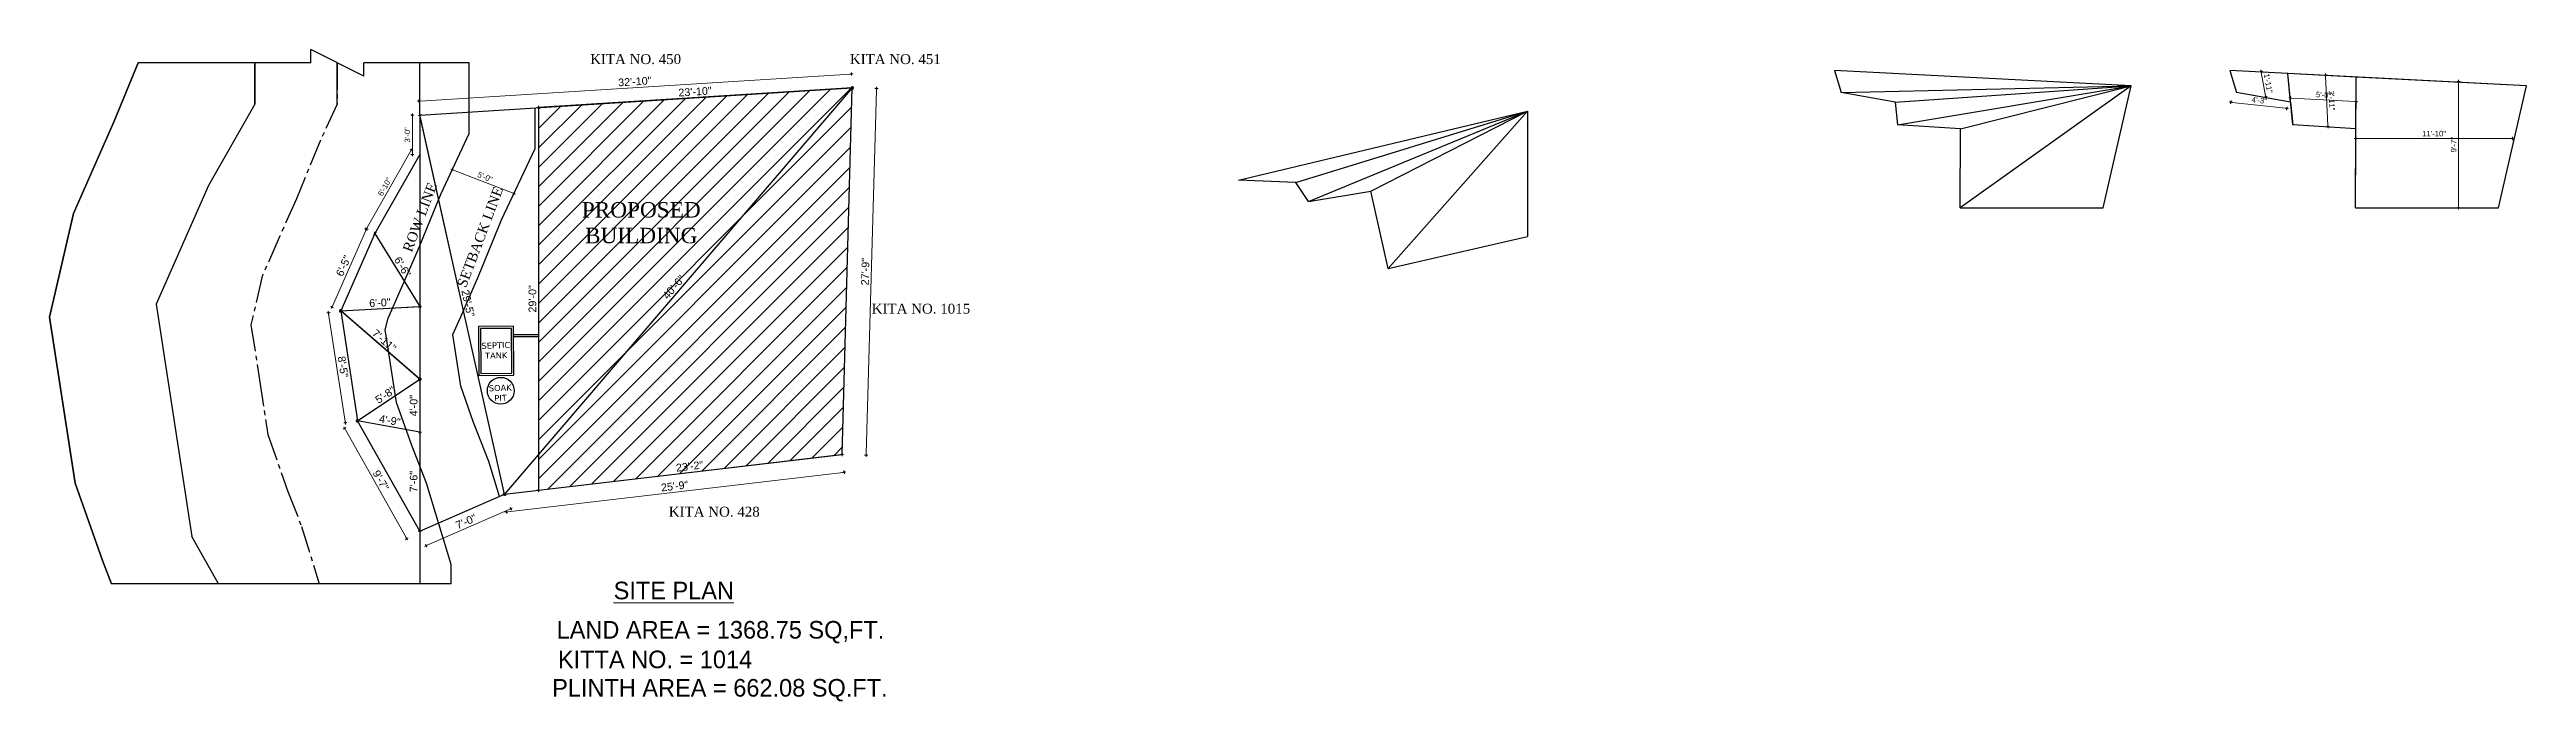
# Model space of a CAD drawing. Header units: inches. Extents: x 2449 to 13692, y -3765 to -1517.
# Drawn here: x 11440 to 13692, y -2265 to -1673 of the extents above; entities that cross this region are included whole.
import ezdxf
from ezdxf.enums import TextEntityAlignment as Align

# ---------------------------------------------------------------- set-up
doc = ezdxf.new("R2010")
doc.units = ezdxf.units.IN
doc.header["$LTSCALE"] = 0.5
doc.header["$MEASUREMENT"] = 0
doc.header["$PDMODE"] = 66
doc.linetypes.add('CENTER2', pattern=[1.125, 0.75, -0.125, 0.125, -0.125])
for name, color, linetype, lineweight in [('DW TEXT', 92, 'Continuous', 15), ('DW-SEC', 24, 'Continuous', 25), ('hatch', 9, 'Continuous', 0), ('Toilet', 7, 'Continuous', 25)]:
    doc.layers.add(name, color=color, linetype=linetype, lineweight=lineweight)
doc.styles.add('CEN', font='GOTHIC.TTF')
doc.styles.get("Standard").update_dxf_attribs({"font": 'arial.ttf'})
doc.dimstyles.new('S8', dxfattribs={"dimtxt": 5, "dimasz": 1, "dimexe": 6, "dimexo": 18, "dimgap": 1.9375, "dimtad": 1, "dimdec": 0, "dimzin": 3, "dimdsep": 46, "dimlunit": 4, "dimtxsty": 'Standard', "dimblk": 'dot 2', "dimcen": 12, "dimse1": 1, "dimse2": 1, "dimclrd": 1, "dimclre": 1, "dimclrt": 256, "dimadec": 0, "dimazin": 0, "dimtfac": 0.75, "dimtdec": 0, "dimtix": 1, "dimtmove": 1, "dimatfit": 3, "dimldrblk": 'DOT', "dimfxl": 1, "dimtolj": 1, "dimtzin": 0, "dimlwd": 9, "dimlwe": 9, "dimarcsym": 0})

msp = doc.modelspace()

# ---------------------------------------------------------------- texts
at = {"attachment_point": 2}
for s, width, insert, char_height in [('{\\fTimes New Roman|b0|i0|c0|p18;KITA NO. 450}', 111.939, (11972.6, -1677.2), 9), ('{\\fTimes New Roman|b0|i0|c0|p18;KITA NO. 451}', 111.939, (12208.7, -1677.2), 9), ('{\\fTimes New Roman|b0|i0|c0|p18;PROPOSED BUILDING}', 139.56, (11977.7, -1811.6), 14), ('{\\fTimes New Roman|b0|i0|c0|p18;KITA NO. 1015}', 111.939, (12232, -1903.9), 9), ('{\\fTimes New Roman|b0|i0|c0|p18;KITA NO. 428}', 111.939, (12044.1, -2088.3), 9)]:
    msp.add_mtext_dynamic_manual_height_columns(s, width=width, gutter_width=50, heights=[0], dxfattribs=dict(at, insert=insert, char_height=char_height))
at = {"char_height": 9, "attachment_point": 2, "rotation": 69.3643}
for s, insert in [('{\\fTimes New Roman|b0|i0|c0|p18;ROW LINE}', (11772.2, -1823.7)), ('{\\fTimes New Roman|b0|i0|c0|p18;SETBACK LINE}', (11826.9, -1841.7))]:
    msp.add_mtext_dynamic_manual_height_columns(s, width=111.939, gutter_width=50, heights=[0], dxfattribs=dict(at, insert=insert))
at = {"color": 0, "char_height": 5.488, "width": 97.882, "attachment_point": 2, "rotation": 1.9353}
for s, insert in [('{\\fVerdana|b0|i0|c0|p34;SEPTIC \\PTANK}', (11845.4, -1939)), ('{\\fVerdana|b0|i0|c0|p34;SOAK \\PPIT}', (11849.4, -1977.6))]:
    msp.add_mtext(s, dxfattribs=dict(at, insert=insert))
at = {"layer": 'DW TEXT', "ltscale": 0.13, "style": 'CEN'}
for s, p in [('%%USITE PLAN', (12007.3, -2164.4)), ('LAND AREA = 1368.75 SQ,FT.', (12049.7, -2200.1)), ('KITTA NO. = 1014  ', (11996.2, -2227)), ('PLINTH AREA = 662.08 SQ.FT.', (12049.2, -2252.8))]:
    msp.add_text(s, height=16, dxfattribs=at).set_placement(p, align=Align.MIDDLE_CENTER)

# ---------------------------------------------------------------- blocks, each defined once
blk = doc.blocks.new('dot1')
at = {"layer": 'hatch'}
h = blk.add_hatch(color=256, dxfattribs=at)
edge = h.paths.add_edge_path()
edge.add_arc((0, 0), 1, 0, 360)
for p, q in [((3, 0), (-3, 0)), ((0, 3), (0, -3))]:
    blk.add_line(p, q, dxfattribs=at)
blk.add_circle((0, 0), 1, dxfattribs=at)
blk = doc.blocks.new('dot 2')
at = {"layer": 'hatch', "xscale": 0.5, "yscale": 0.5, "zscale": 0.5}
blk.add_blockref('dot1', (0, 0), dxfattribs=at)
blk = doc.blocks.new('*D880')
at = {"layer": 'Defpoints', "color": 0, "transparency": 16777216}
for p in [(11735.6, -1840), (11696.5, -1906.9), (11704.5, -1910.4)]:
    blk.add_point(p, dxfattribs=at)
at = {"layer": 'Toilet', "color": 1, "lineweight": 9, "transparency": 16777216}
blk.add_line((11727.2, -1837.4), (11696.9, -1906), dxfattribs=at)
for p, rotation in [((11727.6, -1836.5), 66.18332484006558), ((11696.5, -1906.9), 246.1833248400656)]:
    blk.add_blockref('dot 2', p, dxfattribs=dict(at, rotation=rotation))
at = {"layer": 'Toilet', "transparency": 16777216, "insert": (11707, -1869.5), "char_height": 7, "attachment_point": 5, "rotation": 66.1833}
blk.add_mtext('\\A1;6\'-5"', dxfattribs=at)
blk = doc.blocks.new('_Dot')
at = {"color": 0, "linetype": 'ByBlock', "lineweight": -2}
blk.add_line((-0.5, 0), (-1, 0), dxfattribs=at)
at = {"color": 0, "linetype": 'ByBlock', "const_width": 0.5}
blk.add_lwpolyline([(-0.25, 0, 1), (0.25, 0, 1)], format="xyb", close=True, dxfattribs=at)
blk = doc.blocks.new('*D881')
at = {"layer": 'Defpoints', "color": 0, "transparency": 16777216}
for p in [(11704.5, -1910.4), (11708.7, -2012), (11719.8, -2010.3)]:
    blk.add_point(p, dxfattribs=at)
at = {"layer": 'Toilet', "color": 1, "lineweight": 9, "transparency": 16777216}
blk.add_line((11693.5, -1913.1), (11708.6, -2011), dxfattribs=at)
for p, rotation in [((11693.3, -1912.1), 98.7459783766436), ((11708.7, -2012), 278.7459783766436)]:
    blk.add_blockref('dot 2', p, dxfattribs=dict(at, rotation=rotation))
at = {"layer": 'Toilet', "transparency": 16777216, "insert": (11706.5, -1961.2), "char_height": 7, "attachment_point": 5, "rotation": 278.746}
blk.add_mtext('\\A1;8\'-5"', dxfattribs=at)
blk = doc.blocks.new('*D882')
at = {"layer": 'Defpoints', "color": 0, "transparency": 16777216}
for p in [(11707.9, -2017), (11719.8, -2010.3), (11776.4, -2110.5)]:
    blk.add_point(p, dxfattribs=at)
at = {"layer": 'Toilet', "color": 1, "lineweight": 9, "transparency": 16777216}
blk.add_line((11763.9, -2116.3), (11708.4, -2017.9), dxfattribs=at)
for p, rotation in [((11707.9, -2017), 119.4291328499882), ((11764.4, -2117.2), 299.4291328499882)]:
    blk.add_blockref('dot 2', p, dxfattribs=dict(at, rotation=rotation))
at = {"layer": 'Toilet', "transparency": 16777216, "insert": (11740.9, -2064.4), "char_height": 7, "attachment_point": 5, "rotation": 299.4291}
blk.add_mtext('\\A1;9\'-7"', dxfattribs=at)
blk = doc.blocks.new('*D883')
at = {"layer": 'Defpoints', "color": 0, "transparency": 16777216}
for p in [(11719.8, -2010.3), (11719.8, -2010.3), (11776.4, -2020.5)]:
    blk.add_point(p, dxfattribs=at)
at = {"layer": 'Toilet', "color": 1, "lineweight": 9, "transparency": 16777216}
blk.add_line((11775.4, -2020.3), (11720.8, -2010.4), dxfattribs=at)
for p, rotation in [((11719.8, -2010.3), 169.7612448606986), ((11776.4, -2020.5), 349.7612448606986)]:
    blk.add_blockref('dot 2', p, dxfattribs=dict(at, rotation=rotation))
at = {"layer": 'Toilet', "transparency": 16777216, "insert": (11749.1, -2009.9), "char_height": 7, "attachment_point": 5, "rotation": 349.7612}
blk.add_mtext('\\A1;4\'-9"', dxfattribs=at)
blk = doc.blocks.new('*D884')
at = {"layer": 'Defpoints', "color": 0, "transparency": 16777216}
for p in [(11776.4, -1972.5), (11776.4, -1972.5), (11719.8, -2010.3)]:
    blk.add_point(p, dxfattribs=at)
at = {"layer": 'Toilet', "color": 1, "lineweight": 9, "transparency": 16777216}
blk.add_line((11720.6, -2009.7), (11775.5, -1973), dxfattribs=at)
for p, rotation in [((11776.4, -1972.5), 33.75990920513462), ((11719.8, -2010.3), 213.7599092051346)]:
    blk.add_blockref('dot 2', p, dxfattribs=dict(at, rotation=rotation))
at = {"layer": 'Toilet', "transparency": 16777216, "insert": (11745, -1986.8), "char_height": 7, "attachment_point": 5, "rotation": 33.7599}
blk.add_mtext('\\A1;5\'-8"', dxfattribs=at)
blk = doc.blocks.new('*D885')
at = {"layer": 'Defpoints', "color": 0, "transparency": 16777216}
for p in [(11704.5, -1910.4), (11704.5, -1910.4), (11776.4, -1972.5)]:
    blk.add_point(p, dxfattribs=at)
at = {"layer": 'Toilet', "color": 1, "lineweight": 9, "transparency": 16777216}
blk.add_line((11775.6, -1971.8), (11705.2, -1911.1), dxfattribs=at)
for p, rotation in [((11704.5, -1910.4), 139.2079858776081), ((11776.4, -1972.5), 319.2079858776081)]:
    blk.add_blockref('dot 2', p, dxfattribs=dict(at, rotation=rotation))
at = {"layer": 'Toilet', "transparency": 16777216, "insert": (11744, -1937.3), "char_height": 7, "attachment_point": 5, "rotation": 319.208}
blk.add_mtext('\\A1;7\'-11"', dxfattribs=at)
blk = doc.blocks.new('*D886')
at = {"layer": 'Defpoints', "color": 0, "transparency": 16777216}
for p in [(11704.5, -1910.4), (11776.4, -1906.5), (11776.4, -1906.5)]:
    blk.add_point(p, dxfattribs=at)
at = {"layer": 'Toilet', "color": 1, "lineweight": 9, "transparency": 16777216}
blk.add_line((11705.5, -1910.4), (11775.4, -1906.5), dxfattribs=at)
for p, rotation in [((11704.5, -1910.4), 183.1552202707865), ((11776.4, -1906.5), 3.155220270786458)]:
    blk.add_blockref('dot 2', p, dxfattribs=dict(at, rotation=rotation))
at = {"layer": 'Toilet', "transparency": 16777216, "insert": (11740.1, -1903), "char_height": 7, "attachment_point": 5, "rotation": 3.1552}
blk.add_mtext('\\A1;6\'-0"', dxfattribs=at)
blk = doc.blocks.new('*D888')
at = {"layer": 'Defpoints', "color": 0, "transparency": 16777216}
for p in [(11776.4, -2020.5), (11776.4, -2020.5), (11776.4, -2110.5)]:
    blk.add_point(p, dxfattribs=at)
at = {"layer": 'Toilet', "color": 1, "lineweight": 9, "transparency": 16777216}
blk.add_line((11776.4, -2109.5), (11776.4, -2021.5), dxfattribs=at)
for p, rotation in [((11776.4, -2020.5), 90), ((11776.4, -2110.5), 270)]:
    blk.add_blockref('dot 2', p, dxfattribs=dict(at, rotation=rotation))
at = {"layer": 'Toilet', "transparency": 16777216, "insert": (11770.8, -2065.5), "char_height": 7, "attachment_point": 5, "rotation": 90}
blk.add_mtext('\\A1;7\'-6"', dxfattribs=at)
blk = doc.blocks.new('*D889')
at = {"layer": 'Defpoints', "color": 0, "transparency": 16777216}
for p in [(11776.4, -1972.5), (11776.4, -1972.5), (11776.4, -2020.5)]:
    blk.add_point(p, dxfattribs=at)
at = {"layer": 'Toilet', "color": 1, "lineweight": 9, "transparency": 16777216}
blk.add_line((11776.4, -2019.5), (11776.4, -1973.5), dxfattribs=at)
for p, rotation in [((11776.4, -1972.5), 90), ((11776.4, -2020.5), 270)]:
    blk.add_blockref('dot 2', p, dxfattribs=dict(at, rotation=rotation))
at = {"layer": 'Toilet', "transparency": 16777216, "insert": (11770.8, -1996.5), "char_height": 7, "attachment_point": 5, "rotation": 90}
blk.add_mtext('\\A1;4\'-0"', dxfattribs=at)
blk = doc.blocks.new('*D890')
at = {"layer": 'Defpoints', "color": 0, "transparency": 16777216}
for p in [(11853.4, -2077), (11859.1, -2090.1), (11776.4, -2110.5)]:
    blk.add_point(p, dxfattribs=at)
at = {"layer": 'Toilet', "color": 1, "lineweight": 9, "transparency": 16777216}
blk.add_line((11783, -2123.3), (11858.2, -2090.5), dxfattribs=at)
for p, rotation in [((11859.1, -2090.1), 23.50869655944876), ((11782.1, -2123.7), 203.5086965594488)]:
    blk.add_blockref('dot 2', p, dxfattribs=dict(at, rotation=rotation))
at = {"layer": 'Toilet', "transparency": 16777216, "insert": (11818.4, -2101.8), "char_height": 7, "attachment_point": 5, "rotation": 23.5087}
blk.add_mtext('\\A1;7\'-0"', dxfattribs=at)
blk = doc.blocks.new('*D891')
at = {"layer": 'Defpoints', "color": 0, "transparency": 16777216}
for p in [(12160.3, -2040.8), (12160.3, -2040.8), (11884.4, -2073.3)]:
    blk.add_point(p, dxfattribs=at)
at = {"layer": 'Toilet', "color": 1, "lineweight": 9, "transparency": 16777216}
blk.add_line((11885.3, -2073.2), (12159.3, -2040.9), dxfattribs=at)
for p, rotation in [((12160.3, -2040.8), 6.727351048225794), ((11884.4, -2073.3), 186.7273510482258)]:
    blk.add_blockref('dot 2', p, dxfattribs=dict(at, rotation=rotation))
at = {"layer": 'Toilet', "transparency": 16777216, "insert": (12021.7, -2051.6), "char_height": 7, "attachment_point": 5, "rotation": 6.7274}
blk.add_mtext('\\A1;23\'-2"', dxfattribs=at)
blk = doc.blocks.new('*D892')
at = {"layer": 'Defpoints', "color": 0, "transparency": 16777216}
for p in [(12160.3, -2040.8), (12162.2, -2056.9), (11853.4, -2077)]:
    blk.add_point(p, dxfattribs=at)
at = {"layer": 'Toilet', "color": 1, "lineweight": 9, "transparency": 16777216}
blk.add_line((11856.3, -2093), (12161.2, -2057.1), dxfattribs=at)
for p, rotation in [((12162.2, -2056.9), 6.727351048229242), ((11855.3, -2093.1), 186.7273510482293)]:
    blk.add_blockref('dot 2', p, dxfattribs=dict(at, rotation=rotation))
at = {"layer": 'Toilet', "transparency": 16777216, "insert": (12008.1, -2069.6), "char_height": 7, "attachment_point": 5, "rotation": 6.7274}
blk.add_mtext('\\A1;25\'-9"', dxfattribs=at)
blk = doc.blocks.new('*D893')
at = {"layer": 'Defpoints', "color": 0, "transparency": 16777216}
for p in [(12169.6, -1707.9), (12191.6, -1708.5), (12160.3, -2040.8)]:
    blk.add_point(p, dxfattribs=at)
at = {"layer": 'Toilet', "color": 1, "lineweight": 9, "transparency": 16777216}
blk.add_line((12182.3, -2040.4), (12191.6, -1709.5), dxfattribs=at)
for p, rotation in [((12191.6, -1708.5), 88.39404783827561), ((12182.3, -2041.4), 268.3940478382756)]:
    blk.add_blockref('dot 2', p, dxfattribs=dict(at, rotation=rotation))
at = {"layer": 'Toilet', "transparency": 16777216, "insert": (12181.4, -1874.8), "char_height": 7, "attachment_point": 5, "rotation": 88.394}
blk.add_mtext('\\A1;27\'-9"', dxfattribs=at)
blk = doc.blocks.new('*D894')
at = {"layer": 'Defpoints', "color": 0, "transparency": 16777216}
for p in [(12169.6, -1707.9), (11853.4, -2077), (11853.4, -2077)]:
    blk.add_point(p, dxfattribs=at)
at = {"layer": 'Toilet', "color": 1, "lineweight": 9, "transparency": 16777216}
blk.add_line((12168.9, -1708.7), (11854, -2076.2), dxfattribs=at)
for p, rotation in [((12169.6, -1707.9), 49.41106952184369), ((11853.4, -2077), 229.4110695218437)]:
    blk.add_blockref('dot 2', p, dxfattribs=dict(at, rotation=rotation))
at = {"layer": 'Toilet', "transparency": 16777216, "insert": (12007.3, -1888.8), "char_height": 7, "attachment_point": 5, "rotation": 49.4111}
blk.add_mtext('\\A1;40\'-6"', dxfattribs=at)
blk = doc.blocks.new('*D895')
at = {"layer": 'Defpoints', "color": 0, "transparency": 16777216}
for p in [(11884.4, -1725.7), (11884.4, -2073.3), (11884.4, -2073.3)]:
    blk.add_point(p, dxfattribs=at)
at = {"layer": 'Toilet', "color": 1, "lineweight": 9, "transparency": 16777216}
blk.add_line((11884.4, -1726.7), (11884.4, -2072.3), dxfattribs=at)
for p, rotation in [((11884.4, -1725.7), 90), ((11884.4, -2073.3), 270)]:
    blk.add_blockref('dot 2', p, dxfattribs=dict(at, rotation=rotation))
at = {"layer": 'Toilet', "transparency": 16777216, "insert": (11878.8, -1899.5), "char_height": 7, "attachment_point": 5, "rotation": 90}
blk.add_mtext('\\A1;29\'-0"', dxfattribs=at)
blk = doc.blocks.new('*D896')
at = {"layer": 'Defpoints', "color": 0, "transparency": 16777216}
for p in [(12169.6, -1707.9), (11884.4, -1725.7), (11884.4, -1725.7)]:
    blk.add_point(p, dxfattribs=at)
at = {"layer": 'Toilet', "color": 1, "lineweight": 9, "transparency": 16777216}
blk.add_line((12168.6, -1708), (11885.3, -1725.7), dxfattribs=at)
for p, rotation in [((12169.6, -1707.9), 3.575827605927389), ((11884.4, -1725.7), 183.5758276059274)]:
    blk.add_blockref('dot 2', p, dxfattribs=dict(at, rotation=rotation))
at = {"layer": 'Toilet', "transparency": 16777216, "insert": (12026.6, -1711.3), "char_height": 7, "attachment_point": 5, "rotation": 3.5758}
blk.add_mtext('\\A1;23\'-10"', dxfattribs=at)
blk = doc.blocks.new('*D898')
at = {"layer": 'Defpoints', "color": 0, "transparency": 16777216}
for p in [(11776.4, -1732.5), (11776.4, -1732.5), (11853.4, -2077)]:
    blk.add_point(p, dxfattribs=at)
at = {"layer": 'Toilet', "color": 1, "lineweight": 9, "transparency": 16777216}
blk.add_line((11853.2, -2076), (11776.6, -1733.5), dxfattribs=at)
for p, rotation in [((11776.4, -1732.5), 102.6038913630155), ((11853.4, -2077), 282.6038913630155)]:
    blk.add_blockref('dot 2', p, dxfattribs=dict(at, rotation=rotation))
at = {"layer": 'Toilet', "transparency": 16777216, "insert": (11820.2, -1903.5), "char_height": 7, "attachment_point": 5, "rotation": 282.6039}
blk.add_mtext('\\A1;29\'-5"', dxfattribs=at)
blk = doc.blocks.new('*D900')
at = {"layer": 'Defpoints', "color": 0, "transparency": 16777216}
for p in [(11776.4, -1768.5), (11728, -1835.7), (11735.6, -1840)]:
    blk.add_point(p, dxfattribs=at)
at = {"layer": 'Toilet', "color": 1, "lineweight": 9, "transparency": 16777216}
blk.add_line((11768.3, -1765), (11728.5, -1834.8), dxfattribs=at)
for p, rotation in [((11768.8, -1764.2), 60.29818041012634), ((11728, -1835.7), 240.2981804101263)]:
    blk.add_blockref('dot 2', p, dxfattribs=dict(at, rotation=rotation))
at = {"layer": 'Toilet', "transparency": 16777216, "insert": (11744.5, -1797.7), "char_height": 5, "attachment_point": 5, "rotation": 60.2982}
blk.add_mtext('\\A1;6\'-10"', dxfattribs=at)
blk = doc.blocks.new('*D901')
at = {"layer": 'Defpoints', "color": 0, "transparency": 16777216}
for p in [(11776.4, -1732.5), (11769.6, -1768.5), (11776.4, -1768.5)]:
    blk.add_point(p, dxfattribs=at)
at = {"layer": 'Toilet', "color": 1, "lineweight": 9, "transparency": 16777216}
blk.add_line((11769.6, -1733.5), (11769.6, -1767.5), dxfattribs=at)
for p, rotation in [((11769.6, -1732.5), 90), ((11769.6, -1768.5), 270)]:
    blk.add_blockref('dot 2', p, dxfattribs=dict(at, rotation=rotation))
at = {"layer": 'Toilet', "transparency": 16777216, "insert": (11765.1, -1750.5), "char_height": 5, "attachment_point": 5, "rotation": 90}
blk.add_mtext('\\A1;3\'-0"', dxfattribs=at)
blk = doc.blocks.new('*D930')
at = {"layer": 'Defpoints', "color": 0, "transparency": 16777216}
for p in [(13678.9, -1753.9), (13536.5, -1757.5), (13678.9, -1761.5)]:
    blk.add_point(p, dxfattribs=at)
at = {"layer": 'Toilet', "color": 1, "lineweight": 9, "transparency": 16777216}
blk.add_line((13537.5, -1753.9), (13677.9, -1753.9), dxfattribs=at)
at = {"layer": 'Toilet', "color": 1, "lineweight": 9, "transparency": 16777216, "rotation": 180}
blk.add_blockref('dot 2', (13536.5, -1753.9), dxfattribs=at)
at = {"layer": 'Toilet', "color": 1, "lineweight": 9, "transparency": 16777216}
blk.add_blockref('dot 2', (13678.9, -1753.9), dxfattribs=at)
at = {"layer": 'Toilet', "transparency": 16777216, "insert": (13607.7, -1749.4), "char_height": 5, "attachment_point": 5}
blk.add_mtext('\\A1;11\'-10"', dxfattribs=at)
blk = doc.blocks.new('*D932')
at = {"layer": 'Defpoints', "color": 0, "transparency": 16777216}
for p in [(13505.8, -1696.4), (13509, -1696.2), (13507.9, -1743.2)]:
    blk.add_point(p, dxfattribs=at)
at = {"layer": 'Toilet', "color": 1, "lineweight": 9, "transparency": 16777216}
blk.add_line((13511.1, -1742), (13509.1, -1697.2), dxfattribs=at)
for p, rotation in [((13509, -1696.2), 92.63767693029352), ((13511.2, -1743), 272.6376769302935)]:
    blk.add_blockref('dot 2', p, dxfattribs=dict(at, rotation=rotation))
at = {"layer": 'Toilet', "transparency": 16777216, "insert": (13514.6, -1719.4), "char_height": 5, "attachment_point": 5, "rotation": 272.6377}
blk.add_mtext('\\A1;3\'-11"', dxfattribs=at)
blk = doc.blocks.new('*D933')
at = {"layer": 'Defpoints', "color": 0, "transparency": 16777216}
for p in [(13448.3, -1693.4), (13450.4, -1693), (13452.6, -1716.3)]:
    blk.add_point(p, dxfattribs=at)
at = {"layer": 'Toilet', "color": 1, "lineweight": 9, "transparency": 16777216}
blk.add_line((13454.4, -1715), (13450.5, -1694), dxfattribs=at)
for p, rotation in [((13450.4, -1693), 100.5443593754825), ((13454.6, -1716), 280.5443593754824)]:
    blk.add_blockref('dot 2', p, dxfattribs=dict(at, rotation=rotation))
at = {"layer": 'Toilet', "transparency": 16777216, "insert": (13456.9, -1703.7), "char_height": 5, "attachment_point": 5, "rotation": 280.5444}
blk.add_mtext('\\A1;1\'-11"', dxfattribs=at)
blk = doc.blocks.new('*D935')
at = {"layer": 'Defpoints', "color": 0, "transparency": 16777216}
for p in [(13477, -1717), (13477, -1718.1), (13536.7, -1721.5)]:
    blk.add_point(p, dxfattribs=at)
at = {"layer": 'Toilet', "color": 1, "lineweight": 9, "transparency": 16777216}
blk.add_line((13535.8, -1720.3), (13478, -1717.1), dxfattribs=at)
for p, rotation in [((13477, -1717), 176.7951834100837), ((13536.8, -1720.4), 356.7951834100837)]:
    blk.add_blockref('dot 2', p, dxfattribs=dict(at, rotation=rotation))
at = {"layer": 'Toilet', "transparency": 16777216, "insert": (13507.2, -1714.2), "char_height": 5, "attachment_point": 5, "rotation": 356.7952}
blk.add_mtext('\\A1;5\'-0"', dxfattribs=at)
blk = doc.blocks.new('*D936')
at = {"layer": 'Defpoints', "color": 0, "transparency": 16777216}
for p in [(13425, -1702), (13475.9, -1707.7), (13422.9, -1720.8)]:
    blk.add_point(p, dxfattribs=at)
at = {"layer": 'Toilet', "color": 1, "lineweight": 9, "transparency": 16777216}
blk.add_line((13472.8, -1726.4), (13423.9, -1721), dxfattribs=at)
for p, rotation in [((13422.9, -1720.8), 173.6320460241323), ((13473.8, -1726.5), 353.6320460241323)]:
    blk.add_blockref('dot 2', p, dxfattribs=dict(at, rotation=rotation))
at = {"layer": 'Toilet', "transparency": 16777216, "insert": (13448.8, -1719.2), "char_height": 5, "attachment_point": 5, "rotation": 353.632}
blk.add_mtext('\\A1;4\'-3"', dxfattribs=at)

# ---------------------------------------------------------------- dimensions: what is measured, and where the dimension line sits
at = {"layer": 'Toilet'}
for p1, p2, distance, override in [((11776.4, -1732.5), (12169.6, -1707.9), 12.7, {"dimtxt": 7, "dimfxl": 2, "dimfxlon": 1, "dimarcsym": 1}), ((11806, -1782.1), (11862.1, -1803.8), 0, {"dimfxl": 2, "dimfxlon": 1, "dimarcsym": 1}), ((11735.6, -1840), (11776.4, -1906.5), 0, {"dimtxt": 7, "dimfxl": 2, "dimfxlon": 1, "dimarcsym": 1})]:
    msp.add_aligned_dim(p1=p1, p2=p2, distance=distance, dimstyle='S8', override=override, dxfattribs=at).render()
for p1, p2, distance, override, picture, middle in [((12169.6, -1707.9), (11853.4, -2077), 0, {"dimtxt": 7, "dimfxl": 2, "dimfxlon": 1, "dimarcsym": 1}, '*D894', (12007.3, -1888.8)), ((12169.6, -1707.9), (11884.4, -1725.7), 0, {"dimtxt": 7, "dimfxl": 2, "dimfxlon": 1, "dimarcsym": 1}, '*D896', (12026.6, -1711.3)), ((12160.3, -2040.8), (12169.6, -1707.9), -22, {"dimtxt": 7, "dimfxl": 2, "dimfxlon": 1, "dimarcsym": 1}, '*D893', (12181.4, -1874.8)), ((13475.9, -1707.7), (13425, -1702), 18.9, {"dimfxl": 2, "dimfxlon": 1, "dimarcsym": 1}, '*D936', (13448.8, -1719.2)), ((13452.6, -1716.3), (13448.3, -1693.4), -2.1, {"dimfxl": 2, "dimfxlon": 1, "dimarcsym": 1}, '*D933', (13456.9, -1703.7)), ((13536.7, -1721.5), (13477, -1718.1), -1.1, {"dimfxl": 2, "dimfxlon": 1, "dimarcsym": 1}, '*D935', (13507.2, -1714.2)), ((13507.9, -1743.2), (13505.8, -1696.4), -3.3, {"dimfxl": 2, "dimfxlon": 1, "dimarcsym": 1}, '*D932', (13514.6, -1719.4)), ((11853.4, -2077), (11776.4, -1732.5), 0, {"dimtxt": 7, "dimfxl": 2, "dimfxlon": 1, "dimarcsym": 1}, '*D898', (11820.2, -1903.5)), ((11776.4, -1768.5), (11735.6, -1840), -8.7, {"dimfxl": 2, "dimfxlon": 1, "dimarcsym": 1}, '*D900', (11744.5, -1797.7)), ((11735.6, -1840), (11704.5, -1910.4), -8.7, {"dimtxt": 7, "dimfxl": 2, "dimfxlon": 1, "dimarcsym": 1}, '*D880', (11707, -1869.5)), ((11704.5, -1910.4), (11719.8, -2010.3), -11.2, {"dimtxt": 7, "dimfxl": 2, "dimfxlon": 1, "dimarcsym": 1}, '*D881', (11706.5, -1961.2)), ((11704.5, -1910.4), (11776.4, -1906.5), 0, {"dimtxt": 7, "dimfxl": 2, "dimfxlon": 1, "dimarcsym": 1}, '*D886', (11740.1, -1903)), ((11776.4, -1972.5), (11704.5, -1910.4), 0, {"dimtxt": 7, "dimfxl": 2, "dimfxlon": 1, "dimarcsym": 1}, '*D885', (11744, -1937.3)), ((11719.8, -2010.3), (11776.4, -1972.5), 0, {"dimtxt": 7, "dimfxl": 2, "dimfxlon": 1, "dimarcsym": 1}, '*D884', (11745, -1986.8)), ((11776.3517, -2020.4744), (11719.8183, -2010.263), 0, {"dimtxt": 7, "dimfxl": 2, "dimfxlon": 1, "dimarcsym": 1}, '*D883', (11749.0647, -2009.945)), ((11776.4, -2110.5), (11719.8, -2010.3), 13.7, {"dimtxt": 7, "dimfxl": 2, "dimfxlon": 1, "dimarcsym": 1}, '*D882', (11740.9, -2064.4)), ((11853.4, -2077), (12160.3, -2040.8), -16.3, {"dimtxt": 7, "dimfxl": 2, "dimfxlon": 1, "dimarcsym": 1}, '*D892', (12008.1, -2069.6)), ((11884.4, -2073.3), (12160.3, -2040.8), 0, {"dimtxt": 7, "dimfxl": 2, "dimfxlon": 1, "dimarcsym": 1}, '*D891', (12021.7, -2051.6)), ((11776.4, -2110.5), (11853.4, -2077), -14.4, {"dimtxt": 7, "dimfxl": 2, "dimfxlon": 1, "dimarcsym": 1}, '*D890', (11818.4, -2101.8))]:
    dim = msp.add_aligned_dim(p1=p1, p2=p2, distance=distance, dimstyle='S8', override=override, dxfattribs=at)
    dim.commit()
    dim.dimension.update_dxf_attribs({"geometry": picture, "text_midpoint": middle})
msp.add_linear_dim(base=(13629.9, -1702), p1=(13601.2, -1816.9), p2=(13614.3, -1702), angle=90, dimstyle='S8', override={"dimfxl": 2, "dimfxlon": 1, "dimarcsym": 1}, dxfattribs=at).render()
for base, p1, p2, override, picture, middle in [((11769.6, -1768.5), (11776.4, -1732.5), (11776.4, -1768.5), {"dimfxl": 2, "dimfxlon": 1, "dimarcsym": 1}, '*D901', (11765.1, -1750.5)), ((11884.4, -2073.3), (11884.4, -1725.7), (11884.4, -2073.3), {"dimtxt": 7, "dimfxl": 2, "dimfxlon": 1, "dimarcsym": 1}, '*D895', (11878.8, -1899.5)), ((11776.4, -1972.5), (11776.4, -2020.5), (11776.4, -1972.5), {"dimtxt": 7, "dimfxl": 2, "dimfxlon": 1, "dimarcsym": 1}, '*D889', (11770.8, -1996.5)), ((11776.4, -2020.5), (11776.4, -2110.5), (11776.4, -2020.5), {"dimtxt": 7, "dimfxl": 2, "dimfxlon": 1, "dimarcsym": 1}, '*D888', (11770.8, -2065.5))]:
    dim = msp.add_linear_dim(base=base, p1=p1, p2=p2, angle=90, dimstyle='S8', override=override, dxfattribs=at)
    dim.commit()
    dim.dimension.update_dxf_attribs({"geometry": picture, "text_midpoint": middle})
dim = msp.add_linear_dim(base=(13678.9, -1753.9), p1=(13536.5, -1757.5), p2=(13678.9, -1761.5), dimstyle='S8', override={"dimfxl": 2, "dimfxlon": 1, "dimarcsym": 1}, dxfattribs=at)
dim.commit()
dim.dimension.update_dxf_attribs({"geometry": '*D930', "text_midpoint": (13607.7, -1749.4)})

# ---------------------------------------------------------------- hatches: boundary and pattern name
at = {"layer": 'DW-SEC'}
h = msp.add_hatch(dxfattribs=at)
h.set_pattern_fill('ANSI31', color=256, scale=100)
h.set_pattern_definition([(45, (2987.187, 0), (-8.838835, 8.838835), [])])
h.paths.add_polyline_path([(12169.6, -1707.9), (11884.4, -2040.8), (11884.4, -2073.3), (12160.3, -2040.8)])
h.paths.add_polyline_path([(12169.6, -1707.9), (11884.4, -1725.7), (11884.4, -2040.8)], flags=17)
h.paths.add_polyline_path([(12003.7, -1904.2), (12022.2, -1882.7), (12011.2, -1873.3), (11992.7, -1894.8)], flags=24)
h.paths.add_polyline_path([(11921.6, -1856.9), (12034.3, -1856.9), (12034.3, -1803.7), (11921.6, -1803.7)], flags=24)

# ---------------------------------------------------------------- linework, layer by layer
at = {"color": 4, "ltscale": 5}
for p, q in [((11861.6, -1932), (11884.4, -1932)), ((11861.6, -1933.8), (11884.4, -1933.8))]:
    msp.add_line(p, q, dxfattribs=at)
for points in [[(11861.8, -1968.9), (11861.5, -1924.4), (11829.8, -1924.6), (11830.1, -1969)], [(11859.9, -1967.1), (11859.7, -1926.3), (11831.7, -1926.4), (11831.9, -1967.2)]]:
    msp.add_lwpolyline(points, close=True, dxfattribs=at)
msp.add_circle((11850, -1983), 12.2, dxfattribs=at)
at = {"layer": 'Toilet'}
for p, q in [((11677.4, -1685.1), (11520.3, -1685.1)), ((11626.4, -1722.6), (11626.4, -1685.1)), ((11677.4, -1685.1), (11677.4, -1673.1)), ((11725.4, -1697.1), (11677.4, -1673.1)), ((11701.4, -1697.1), (11701.4, -1685.1)), ((11701.4, -1722.6), (11701.4, -1685.1)), ((11821.4, -1685.1), (11725.4, -1685.1)), ((11725.4, -1697.1), (11725.4, -1685.1)), ((11776.4, -1732.5), (12169.6, -1707.9)), ((12169.6, -1707.9), (11853.4, -2077)), ((12160.3, -2040.8), (12169.6, -1707.9)), ((13332.2, -1706.1), (13062.5, -1692)), ((13062.5, -1692), (13068.5, -1712)), ((13068.5, -1712), (13332.2, -1706.1)), ((13117.8, -1720.7), (13332.2, -1706.1)), ((13119.8, -1741.4), (13332.2, -1706.1)), ((13332.2, -1706.1), (13176.8, -1816.9)), ((13177.2, -1744.9), (13332.2, -1706.1)), ((13306.7, -1816.9), (13332.2, -1706.1)), ((13691.7, -1706.1), (13422, -1692)), ((13422, -1692), (13428, -1712)), ((13474.7, -1694.8), (13422, -1692)), ((13479.2, -1741.4), (13474.7, -1694.8)), ((13536.9, -1698), (13474.7, -1694.8)), ((13477.2, -1720.7), (13474.7, -1694.8)), ((13536.2, -1816.9), (13536.9, -1698)), ((13536.6, -1744.9), (13536.9, -1698)), ((13691.7, -1706.1), (13536.9, -1698)), ((13666.1, -1816.9), (13691.7, -1706.1)), ((11776.4, -1732.5), (11776.4, -2110.5)), ((11853.4, -2077), (11776.4, -1732.5)), ((12520.8, -1791.8), (12783.4, -1728.9)), ((12572.7, -1793.8), (12783.4, -1728.9)), ((12584.3, -1811.1), (12783.4, -1728.9)), ((12641, -1801.6), (12783.4, -1728.9)), ((12783.4, -1728.9), (12656.8, -1871.9)), ((12783.4, -1728.9), (12783.4, -1842.7)), ((13117.8, -1720.7), (13068.5, -1712)), ((13117.8, -1720.7), (13119.8, -1741.4)), ((13477.2, -1720.7), (13428, -1712)), ((13477.2, -1720.7), (13479.2, -1741.4)), ((13177.2, -1744.9), (13119.8, -1741.4)), ((13176.8, -1816.9), (13177.2, -1744.9)), ((13536.6, -1744.9), (13479.2, -1741.4)), ((13536.2, -1816.9), (13536.6, -1744.9)), ((11584.3, -1796.4), (11536.6, -1904.4)), ((12572.7, -1793.8), (12520.8, -1791.8)), ((12584.3, -1811.1), (12572.7, -1793.8)), ((12584.3, -1811.1), (12641, -1801.6)), ((12656.8, -1871.9), (12641, -1801.6)), ((13176.8, -1816.9), (13306.7, -1816.9)), ((13536.2, -1816.9), (13666.1, -1816.9)), ((11735.6, -1840), (11704.5, -1910.4)), ((11735.6, -1840), (11776.4, -1906.5)), ((12656.8, -1871.9), (12783.4, -1842.7)), ((11536.6, -1904.4), (11569.1, -2115.5)), ((11704.5, -1910.4), (11776.4, -1906.5)), ((11776.4, -1972.5), (11704.5, -1910.4)), ((11704.5, -1910.4), (11719.8, -2010.3)), ((11719.8, -2010.3), (11776.4, -1972.5)), ((11776.4, -2020.5), (11719.8, -2010.3)), ((11776.4, -2110.5), (11719.8, -2010.3)), ((11853.4, -2077), (12160.3, -2040.8)), ((11776.4, -2110.5), (11853.4, -2077)), ((11593.4, -2158.5), (11569.1, -2115.5)), ((11776.4, -2110.5), (11776.4, -2158.5)), ((11804.9, -2158.5), (11496.1, -2158.5))]:
    msp.add_line(p, q, dxfattribs=at)
at = {"layer": 'Toilet', "color": 2, "true_color": 0xf1eb1f}
for p, q in [((11626.4, -1685.1), (11626.4, -1722.6)), ((11776.4, -1732.5), (11776.4, -1685.1)), ((11626.4, -1722.6), (11584.3, -1796.4)), ((11776.4, -1732.5), (11776.4, -1768.5)), ((11776.4, -1768.5), (11735.6, -1840))]:
    msp.add_line(p, q, dxfattribs=at)
at = {"layer": 'Toilet', "color": 3}
for points in [[(11496.1, -2158.5), (11487.8, -2137.2), (11462.9, -2066.8), (11452.7, -2000.3), (11439.8, -1916.1), (11461.6, -1821.8), (11484, -1771), (11498.6, -1738), (11520.3, -1685.1)], [(11804.9, -2158.5), (11804.9, -2140.7), (11782.4, -2066.9), (11769, -2032.7), (11755.2, -1993.5), (11749.2, -1954.6), (11745, -1927.5), (11747.5, -1917), (11758.4, -1892.2), (11774.6, -1855.5), (11795.9, -1803.7), (11821.4, -1749.4), (11821.4, -1685.1)], [(11848.8, -2079), (11839.1, -2047.2), (11825.3, -2011.8), (11813.6, -1978.8), (11808.5, -1945.5), (11806.4, -1932), (11813.3, -1916.4), (11829.8, -1879), (11850.8, -1827.8), (11881.4, -1762.8), (11881.4, -1725.9)]]:
    msp.add_lwpolyline(points, dxfattribs=at)
at = {"layer": 'Toilet'}
msp.add_lwpolyline([(11520.3, -1685.1), (11498.6, -1738), (11484, -1771), (11461.6, -1821.8), (11439.8, -1916.1), (11462.9, -2066.8), (11487.8, -2137.2), (11496.1, -2158.5)], dxfattribs=at)
at = {"layer": 'Toilet', "linetype": 'CENTER2', "ltscale": 65}
msp.add_lwpolyline([(11701.4, -1685.1), (11701.4, -1722.6), (11686, -1755.4), (11664.2, -1808.5), (11648.6, -1843.7), (11633.1, -1878.9), (11622.9, -1923), (11630.6, -1972.9), (11638.3, -2022.8), (11656.5, -2074.5), (11668.9, -2106.3), (11684.9, -2158.5)], dxfattribs=at)
at = {"layer": 'Toilet'}
msp.add_lwpolyline([(12169.6, -1707.9), (11884.4, -1725.7), (11884.4, -2073.3), (12160.3, -2040.8)], close=True, dxfattribs=at)

msp.set_redraw_order([(e.dxf.handle, doc.entitydb.next_handle()) for e in msp.query("TEXT MTEXT ATTDEF DIMENSION ARC_DIMENSION")])  # texts and dimensions are drawn at this point

doc.saveas('drawing.dxf')
